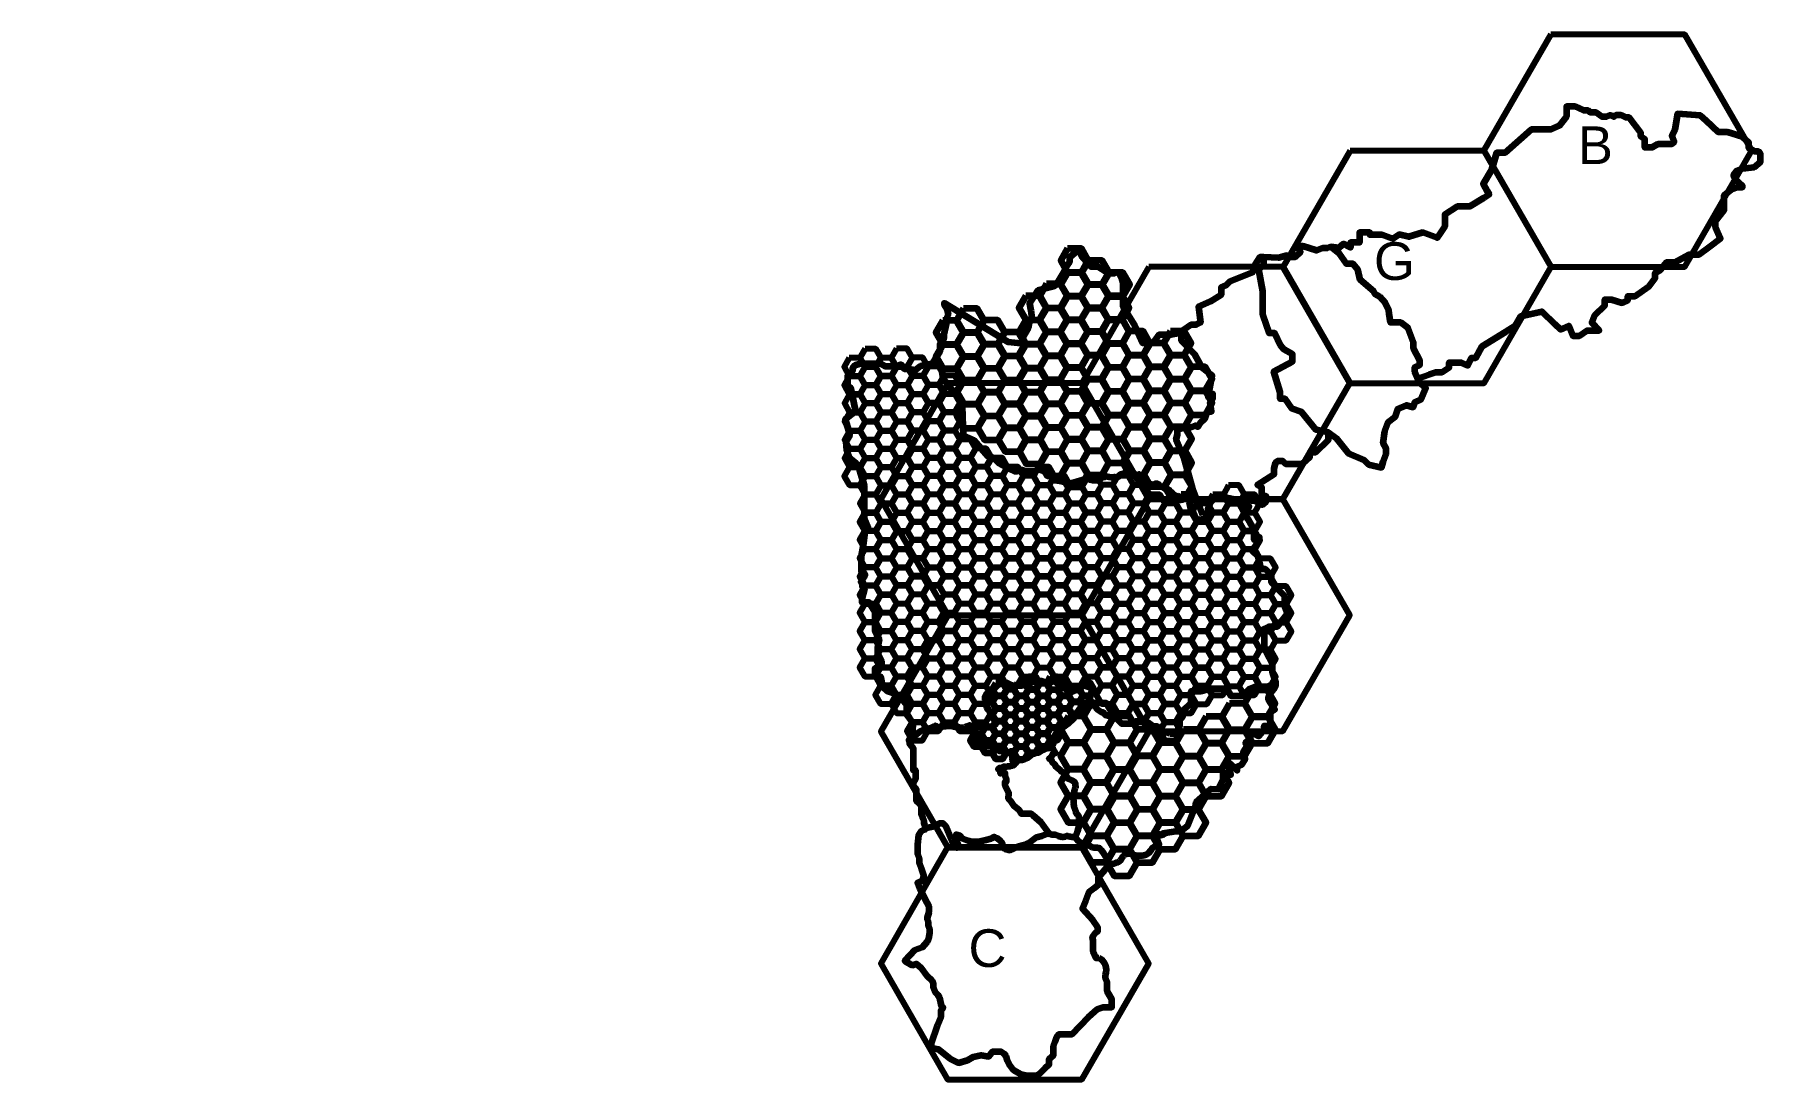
# Model space of a CAD drawing. Header units: millimetres. Extents: x 35340 to 139450, y -25314 to 37699.
import ezdxf

# ---------------------------------------------------------------- set-up
doc = ezdxf.new("R2010")
doc.units = ezdxf.units.MM
doc.styles.get("Standard").update_dxf_attribs({"font": 'arial.ttf'})

msp = doc.modelspace()

# ---------------------------------------------------------------- texts
at = {"color": 40, "lineweight": 80, "true_color": 0xf8d731}
for s, p in [('B', (128435, 29890)), ('G', (116135, 22900)), ('C', (91675, -18530))]:
    msp.add_text(s, height=2270, dxfattribs=at).set_placement(p)
at = {"color": 159, "lineweight": 211, "true_color": 0x22346e, "insert": (35340, 22790), "char_height": 2.5, "attachment_point": 1}
msp.add_mtext_dynamic_manual_height_columns('A', width=14580, gutter_width=12.5, heights=[0], dxfattribs=at)

# ---------------------------------------------------------------- linework, layer by layer
at = {"color": 7, "lineweight": 80}
for points in [[(126811, 37699), (122769, 30699), (126811, 23699), (134894, 23699), (138935, 30699), (134894, 37699)], [(114693, 30685), (110651, 23685), (114693, 16685), (122776, 16685), (126817, 23685), (122776, 30685)], [(102562, 23685), (98521, 16685), (102562, 9685), (110645, 9685), (114687, 16685), (110645, 23685)], [(90425, 16682), (86384, 9682), (90425, 2682), (98508, 2682), (102550, 9682), (98508, 16682)], [(102548, 9688), (98506, 2688), (102548, -4312), (110631, -4312), (114672, 2688), (110631, 9688)], [(90426, 2672), (86384, -4328), (90426, -11328), (98509, -11328), (102550, -4328), (98509, 2672)], [(90421, -11314), (86380, -18314), (90421, -25314), (98504, -25314), (102546, -18314), (98504, -11314)]]:
    msp.add_lwpolyline(points, close=True, dxfattribs=at)
at = {"color": 30, "lineweight": 211, "true_color": 0xf8991e}
for points in [[(118781, 16966), (119460, 17200), (119890, 17348), (120250, 17348), (120680, 17620), (120680, 17930), (121400, 17930), (121790, 17750), (122010, 18200), (122290, 18200), (122670, 18910), (124070, 19770), (124677, 20143), (124990, 20720), (126260, 20990), (127050, 20230), (127378, 19915), (127880, 20130), (128140, 19520), (128540, 19520), (129000, 19850), (129710, 19850), (129270, 20310), (129450, 20780), (130060, 21350), (130060, 21730), (130460, 21730), (131110, 21510), (131440, 21690), (131440, 21930), (131890, 21930), (132710, 22500), (133100, 23000), (133100, 23320), (133440, 23530), (133810, 23970), (134310, 23970), (135150, 24430), (135750, 24430), (136370, 24890), (137045, 25390), (136740, 26090), (136740, 26450), (137260, 27100), (137260, 28010), (137680, 28360), (138090, 28500), (138360, 28500), (138360, 28580), (137950, 28960), (137820, 29220), (138040, 29500), (138370, 29620), (139070, 29710), (139450, 30020), (139450, 30330), (139450, 30510), (139340, 30650), (139110, 30650), (138740, 30850), (138740, 31190), (138360, 31530), (137460, 31810), (136910, 31810), (136170, 32510), (135841, 32821), (134440, 32920), (134290, 31980), (134110, 31590), (134250, 31220), (134080, 31080), (133250, 31080), (132920, 30890), (132480, 30890), (132480, 31390), (132240, 31550), (132240, 31780), (131530, 32700), (131320, 32700), (131050, 32840), (130720, 32840), (130610, 32740), (130380, 32840), (130140, 32730), (129900, 32730), (129540, 32990), (129200, 32990), (129060, 33120), (128800, 33120), (128270, 33360), (127740, 33360), (127740, 32760), (127300, 32200), (126800, 31980), (126100, 31980), (125610, 31980), (124030, 30570), (123530, 30570), (123220, 29530), (122720, 28700), (122960, 28260), (123078, 28044), (122780, 27860), (121911, 27322), (121150, 27322), (120420, 26840), (120420, 26120), (120130, 25700), (119949, 25438), (119080, 25760), (118230, 25490), (117660, 25650), (117270, 25370), (116640, 25620), (116260, 25620), (115880, 25620), (115880, 25770), (115270, 25770), (115270, 25420), (115270, 25150), (114720, 25150), (114720, 24850), (114300, 25070), (114020, 24840), (113540, 24890)], [(105820, 8720), (105180, 10340), (104680, 12160), (104210, 13280), (104290, 13570), (104290, 13870), (104760, 14020), (105100, 14020), (105380, 14120), (105520, 14050), (105650, 14270), (105940, 14530), (106060, 14890), (106210, 14960), (106330, 14960), (106250, 15520), (106410, 15760), (106410, 16040), (106250, 15840), (106130, 15840), (106370, 17140), (105780, 17600), (105330, 18400), (104520, 19230), (104520, 19520), (104630, 19680), (104630, 19880), (104300, 19680), (103880, 19580), (103160, 19580), (102790, 19080), (102200, 19080), (101710, 20160), (101010, 21280), (101010, 21990), (101010, 22750), (100950, 22950), (100790, 23280), (100660, 23360), (100460, 23290), (100110, 23290), (99730, 23540), (99492, 23697), (99370, 23697), (99070, 23697), (98560, 24250), (98460, 24470), (98130, 24770), (98070, 24520), (97780, 24260), (97780, 23980), (97530, 23630), (97390, 23300), (96970, 22610), (96800, 22510), (95850, 22270), (95360, 21470), (95430, 21060), (95508, 20604), (95330, 20330), (95270, 20020), (94990, 19520), (94840, 19060), (94080, 19140), (92060, 20370), (90202, 21501), (90202, 21410), (90380, 21150), (90460, 20840), (90400, 20670), (90400, 20510), (90190, 19640), (90190, 19370), (90110, 19170), (89940, 19020), (89940, 18560), (89550, 17950)], [(108020, 9670), (108507, 9621), (108988, 9573), (109390, 9340), (109630, 9530), (109630, 9870), (109370, 9870), (109370, 10090), (109370, 10380), (109120, 10550), (110120, 11190), (110120, 11550), (110210, 11910), (110340, 12000), (110620, 12000), (110790, 11810), (111220, 11810), (111820, 11810), (112260, 12210), (112260, 12510), (112630, 12510), (113400, 13260), (113400, 13710), (112640, 13870), (111770, 14950), (111190, 15150), (110780, 15730), (110470, 15730), (110470, 16130), (110100, 17380), (111220, 17980), (111220, 18430), (110720, 18710), (110500, 18970), (110150, 19700), (109810, 19700), (109430, 20790), (109430, 22220), (109200, 23520), (109500, 23810), (109500, 24280), (109260, 24280), (108960, 23840), (108800, 23340), (107450, 22800), (107210, 22560), (106910, 22450), (106910, 22010), (106270, 21600), (105550, 21270), (105680, 20330), (105400, 20190), (105090, 20190), (104630, 19880)], [(118870, 16760), (118610, 17360), (118610, 17630), (118900, 17780), (118900, 18050), (118530, 18760), (118530, 19120), (118190, 19990), (117750, 20330), (117130, 20330), (117060, 20860), (117032, 21075), (116840, 21490), (116480, 21880), (116200, 22040), (116130, 22200), (115300, 22900), (115170, 23530), (114890, 23880), (114470, 23880), (114060, 24470), (113540, 24890), (113320, 24820), (113040, 24820), (112670, 24680), (111840, 24930), (111710, 24930), (111620, 24820), (111620, 24700), (111710, 24590), (111360, 24270), (111180, 24270), (110870, 24370), (110380, 24230), (109500, 24280)], [(109241, -1641), (109671, -1641), (110221, -1371), (110011, -801), (110011, -221), (109671, 419), (109529, 686), (109529, 1439), (109401, 1799), (109811, 2009), (110311, 2009), (110911, 2759), (110761, 3189), (110761, 3839), (109951, 4649), (109951, 5099), (109591, 5449), (109341, 5449), (109151, 6249), (108781, 6589), (109231, 7199), (109231, 7389), (108901, 7219), (108901, 7219), (108901, 7829), (108551, 8479), (108301, 8759), (108611, 9229), (108231, 9429), (108231, 9619), (107731, 9669), (107341, 9739), (106811, 9939), (106711, 9939), (106241, 9439), (106111, 9059), (106111, 8869), (106031, 8669), (105941, 8539), (105661, 8429), (105501, 8429), (105391, 8559), (105261, 8839), (105091, 9119), (105011, 9489), (104984, 9612), (104851, 9679), (104671, 9679), (104581, 9649), (104531, 9679), (104461, 9629), (104341, 9689), (104191, 9849), (104191, 9899), (104161, 9899), (104081, 9899), (103951, 10059), (103821, 10169), (103781, 10249), (103631, 10269), (103561, 10279), (103371, 10399), (103332, 10424), (103261, 10424), (103101, 10599), (102921, 10599), (102881, 10539), (102741, 10539), (102701, 10589), (102351, 10699), (102321, 10649), (102291, 10649), (102281, 10679), (102331, 10859), (102301, 10869), (102231, 10869), (102101, 10939), (102111, 10959), (102041, 11009), (101953, 11072), (102011, 11159), (102001, 11169), (101981, 11159), (101941, 11159), (101891, 11129), (101831, 11149), (101761, 11149), (101531, 11149), (101331, 11149), (101181, 11199), (101091, 11229), (101011, 11229), (100951, 11189), (100900, 11155), (100861, 11179), (100791, 11119), (100721, 11019), (100521, 10989), (100481, 11019), (100421, 10979), (100311, 10979), (100171, 11009), (99989, 11048), (99901, 10999), (99831, 10999), (99731, 10969), (99401, 10799), (99171, 10799), (98991, 10839), (98961, 10889), (98761, 10889), (98021, 10659), (97771, 10619), (97301, 10739), (96881, 10799), (96331, 11359), (96231, 11359), (95921, 11459), (95671, 11369), (95191, 11339), (94901, 11439), (94581, 11339), (94471, 11339), (94181, 11489), (93498, 11843), (93201, 12159), (92871, 12249), (92011, 13209), (91371, 13499), (91311, 15269), (91191, 15659), (90141, 16959), (90061, 17499), (89761, 17899), (89091, 17759), (88776, 17693), (88471, 17469), (88071, 17529), (87831, 17529), (87591, 17799), (87331, 17679), (86671, 17679), (86391, 17839), (85141, 17839), (84831, 17749), (84681, 17589), (84681, 17389), (84381, 17109), (84381, 16589), (84381, 16539), (84551, 16409), (84611, 16129), (84861, 14959), (84241, 14489), (84521, 13559), (84271, 13149), (84311, 12629), (84491, 12169), (84891, 11879), (85111, 11419), (85391, 10499), (85391, 8529), (85631, 7959), (85421, 7699), (85331, 6899), (85201, 6249), (85201, 5319), (85431, 5169), (85431, 5049), (85191, 4689), (85271, 4539), (85271, 4419), (85401, 4269), (85251, 3679), (85251, 3469), (85661, 3469), (86031, 2879), (86031, 2289), (86031, 1739), (86291, 1229), (86191, 719), (86191, 379), (86421, -81), (86421, -301), (86021, -531), (86021, -901), (86361, -1021), (86481, -1641), (86781, -1891), (87471, -2131), (87931, -2731), (87931, -3311), (88311, -3811), (88285, -4880)], [(113400, 13710), (113860, 13360), (114580, 12450), (115530, 12050), (115800, 11770), (116580, 11580), (116700, 11930), (116867, 12418), (116867, 12730), (116700, 13060), (116800, 13790), (116990, 14330), (117410, 14650), (117580, 15120), (118090, 15340), (118500, 15230), (118610, 15530), (118990, 15720), (119260, 16370), (118870, 16760)], [(97296, -4143), (97733, -3821), (98006, -3559), (98280, -3134), (98534, -2739), (98948, -2471), (99116, -1942), (99181, -1738), (98577, -1537), (98419, -1784), (98171, -1863), (97951, -1934), (97632, -1829), (97459, -1695), (97276, -1695), (97112, -1522), (96972, -1374), (96876, -1272), (96826, -1272), (96702, -1351), (96670, -1372), (96554, -1384), (96358, -1384), (96311, -1384), (96128, -1299), (95986, -1287), (95841, -1315), (95631, -1315), (95358, -1449), (95171, -1464), (95013, -1503), (94871, -1572), (94398, -1572), (94125, -1478), (93926, -1380), (93862, -1380), (93728, -1380), (93508, -1472), (93335, -1631), (93180, -1831), (93085, -1908), (92734, -2079), (92673, -2236), (92673, -2398), (92721, -2540), (92767, -2673), (92767, -2860), (92834, -3004), (92941, -3102), (93014, -3281), (93100, -3495), (93249, -3670), (93278, -3734), (93320, -3825), (93320, -3886), (93061, -4044), (92945, -4044), (92856, -4003), (92714, -4003), (92656, -4020), (92522, -4060), (92392, -4060), (92251, -4083), (92054, -4083), (91778, -3968)], [(103830, -4450), (104210, -4450), (104430, -3990), (104430, -3640), (104600, -3420), (104600, -3090), (104840, -2860), (105102, -2609), (105102, -2230), (105102, -2110), (105102, -1890), (105690, -1890), (106230, -1730), (106640, -1730), (107240, -1730), (107500, -2170), (108200, -2170), (108660, -1730), (109030, -1590)], [(104064, -10360), (104510, -10330), (104900, -10000), (105236, -9190), (105351, -8990), (105420, -8600), (106320, -7790), (106760, -7810), (107040, -7230), (107040, -6815), (107500, -6940), (107309, -6249), (107309, -6130), (107890, -6690), (107890, -6450), (108150, -6340), (108360, -5990), (108310, -5721), (108253, -5579), (108478, -5190), (108394, -5020), (108560, -4850), (108560, -4850), (108690, -4680), (108800, -4420), (109190, -4610), (109190, -4610), (109540, -4210), (109510, -3980), (109760, -3980), (109890, -3980), (109890, -3760), (109890, -3550), (109890, -3340), (109890, -3140), (110150, -3000), (110020, -2800), (109913, -2635), (109767, -2411), (109767, -2230), (109860, -2100), (109942, -1986), (110097, -1768), (110210, -1550), (110221, -1371)], [(109030, -1590), (109241, -1641)], [(103830, -4450), (103510, -4360), (103070, -4030), (102830, -4030), (102600, -3840), (102190, -3720), (101870, -3720), (101740, -3720), (101660, -3860), (101310, -3860), (101120, -3860), (101120, -3860), (100930, -3860), (100770, -3700), (100590, -3520), (100250, -3430), (99937, -3347), (99820, -3190), (99730, -3190), (99480, -3030), (99380, -2930), (99300, -2670), (98948, -2430)], [(96516, -10452), (96065, -9827), (95585, -9390), (95474, -9290), (95288, -9290), (95059, -9290), (94868, -9290), (94740, -9067), (94429, -8839), (94228, -8529), (94094, -8399), (94105, -8027), (93976, -7755), (93896, -7585), (93896, -7457), (93896, -7354), (93976, -7354), (93976, -7246), (93976, -7199), (93896, -7010), (93896, -6846), (93850, -6805), (93798, -6760), (93798, -6760), (93684, -6725), (93606, -6725), (93606, -6765), (93637, -6812), (93637, -6812), (93601, -6860), (93601, -6793), (93566, -6689), (93548, -6639), (93468, -6592), (93544, -6526), (93625, -6526), (93722, -6478), (93807, -6437), (93864, -6437), (93945, -6469), (94045, -6424), (94144, -6424), (94211, -6424), (94263, -6374), (94346, -6374), (94431, -6338), (94488, -6265), (94449, -6265), (94408, -6221), (94357, -6168), (94357, -6065), (94322, -5957), (94322, -5803), (94285, -5758), (94344, -5714), (94344, -5629), (94344, -5536), (94273, -5536), (94187, -5536), (94126, -5592), (94074, -5592), (93998, -5592), (93932, -5553), (93814, -5553), (93758, -5516), (93689, -5516), (93618, -5516), (93542, -5516), (93444, -5482), (93378, -5459), (93308, -5434), (93258, -5417), (93204, -5398), (93166, -5385), (93166, -5320), (93166, -5283), (93166, -5283), (93131, -5249), (93131, -5249), (93131, -5193), (93131, -5193), (93069, -5193), (93030, -5193), (92976, -5193), (92946, -5193), (92920, -5193), (92900, -5193), (92880, -5207), (92864, -5207), (92845, -5207), (92827, -5207), (92809, -5189), (92786, -5166), (92768, -5148), (92757, -5137), (92735, -5137), (92715, -5151), (92693, -5151), (92671, -5151), (92648, -5139), (92627, -5128), (92606, -5141), (92594, -5148), (92505, -5148), (92460, -5148), (92435, -5148), (92409, -5148), (92389, -5129), (92371, -5129), (92334, -5100), (92320, -5082), (92296, -5076), (92272, -5070), (92256, -4979), (92241, -4851), (92241, -4750), (92272, -4659), (92245, -4642), (92166, -4662), (92090, -4699), (92048, -4671), (92048, -4598), (92048, -4514), (92103, -4497), (92133, -4481), (92169, -4462), (92124, -4405), (91911, -4136), (91778, -3968), (91726, -3968), (91617, -4000), (91553, -4035), (91474, -4067), (91446, -4078), (91400, -4086), (91311, -4100), (91247, -4100), (91171, -4092), (91068, -4080), (90973, -4075), (90892, -4075), (90802, -4058), (90634, -4017), (90600, -4008), (90567, -4008), (90446, -4008), (90316, -4020), (90227, -4039), (90200, -4039), (90081, -4044), (89991, -4102), (89965, -4119), (89942, -4127), (89921, -4127), (89898, -4127), (89867, -4120), (89816, -4061), (89742, -4002), (89692, -3993), (89670, -3993), (89643, -4000), (89614, -4016), (89528, -4067), (89397, -4124), (89252, -4162), (89181, -4162), (89040, -4217), (88764, -4325), (88341, -4674), (88224, -4770), (88151, -4830), (88074, -4830), (88074, -4830), (88119, -4955), (88119, -5082), (88189, -5137), (88348, -5323), (88348, -5543), (88348, -5757), (88348, -6205), (88348, -6501), (88348, -6664), (88490, -6664), (88490, -7000), (88490, -7214), (88347, -7428), (88347, -7602), (88347, -7602), (88531, -7795), (88531, -7928), (88531, -7928), (88531, -8111), (88531, -8336), (88531, -8489), (88531, -8489), (88674, -8641), (88816, -8794), (88816, -8923), (88816, -9321), (88896, -9453), (88896, -9546), (88981, -9702), (88981, -9883), (89037, -9975), (89037, -10104), (89037, -10164), (89318, -10104), (89619, -10039), (89945, -9859), (90134, -9859), (90299, -10015), (90636, -10830), (90756, -11120), (90971, -11354), (91059, -11121), (90931, -10800), (90931, -10551), (91156, -10607), (91312, -10792), (91638, -10896), (91856, -10966), (92281, -10966), (92751, -10860), (93048, -10793), (93221, -10679), (93398, -10768), (93603, -10952), (93701, -11041), (93701, -11225), (93872, -11410), (94161, -11482), (94659, -11261), (95041, -11165), (95350, -11029), (95780, -10699), (96094, -10615), (96516, -10452)], [(96617, -5279), (96735, -5147), (96799, -5076), (96842, -4850), (96889, -4599), (96960, -4439), (97111, -4279), (97296, -4143), (97296, -4143), (97296, -4143)], [(98333, -10109), (98383, -9967), (98397, -9925), (98411, -9885), (98386, -9735), (98373, -9652), (98348, -9559), (98326, -9438), (98278, -9364), (98197, -9305), (98168, -9187), (98105, -9037), (98049, -8872), (98034, -8661), (98016, -8269), (98012, -8195), (98069, -7955), (98089, -7817), (98133, -7709), (98146, -7678), (98131, -7560), (98131, -7471), (98091, -7378), (97923, -7278), (97739, -7204), (97630, -7087), (97603, -7038), (97512, -6929), (97473, -6883), (97458, -6883), (97422, -6827), (97343, -6787), (97273, -6751), (97220, -6673), (97033, -6531), (96981, -6470), (96919, -6435), (96919, -6356), (96838, -6280), (96790, -6250), (96763, -6221), (96727, -6182), (96727, -6160), (96708, -6131), (96708, -6113), (96708, -6088), (96698, -6069), (96688, -6049), (96662, -6026), (96606, -5989), (96587, -5976), (96564, -5976), (96546, -5976), (96535, -5959), (96570, -5936), (96631, -5910), (96660, -5881), (96698, -5820), (96752, -5713), (96790, -5667), (96880, -5630), (96930, -5609), (96846, -5522), (96775, -5381), (96741, -5347), (96716, -5347), (96688, -5322), (96665, -5322), (96617, -5279), (96535, -5339), (96446, -5365), (96220, -5430), (96049, -5508), (95878, -5618), (95805, -5618), (95770, -5588), (95647, -5681), (95572, -5681), (95529, -5681), (95490, -5724), (95443, -5776), (95330, -5860), (95228, -5936), (95039, -6016), (94887, -6052), (94786, -6052), (94672, -6083), (94590, -6135), (94488, -6265)], [(89037, -10164), (89037, -10270), (88830, -10340), (88670, -10590), (88610, -11140), (88610, -11710), (88700, -11980), (88700, -12260), (88850, -12610), (88980, -13040), (88910, -13300), (88760, -13410), (88600, -13460), (88730, -13770), (89160, -14640), (89275, -14873), (89275, -15230), (89180, -15570), (89180, -15640), (89240, -15810), (89240, -16020), (89330, -16230), (89330, -16470), (89260, -16860), (89160, -17040), (88880, -17360), (88450, -17510), (87830, -18160), (88270, -18430), (88550, -18350), (88800, -18560), (89180, -19080), (89460, -19340), (89550, -19490), (89550, -19750), (89660, -20040), (89810, -20190), (89930, -20390), (90030, -20880), (90140, -20980), (90000, -21150), (90000, -21550), (89810, -22030), (89420, -23170), (89420, -23410), (89860, -23480), (90600, -24070), (91070, -24320), (91610, -24160), (91960, -23950), (92450, -23840), (92910, -23930), (93070, -23720), (93136, -23634), (93240, -23634), (93330, -23634), (93500, -23634), (93620, -23634), (93810, -23740), (93930, -23890), (94000, -24140), (94140, -24420), (94380, -24730), (94830, -25000), (95220, -25080), (95520, -25080), (95800, -25080), (96010, -24940), (96310, -24640), (96545, -24405), (96545, -24060), (96810, -23850), (96810, -23310), (96910, -23030), (96995, -22792), (97140, -22590), (97360, -22590), (97930, -22590), (98920, -21550), (99460, -21070), (99830, -20950), (100320, -20950), (100320, -20480), (100050, -19990), (100050, -19440), (99940, -19210), (99940, -19000)], [(96516, -10452), (96614, -10522), (96699, -10538), (96849, -10538), (96910, -10550), (97104, -10630), (97310, -10676), (97417, -10676), (97511, -10664), (97608, -10623), (97671, -10629), (97712, -10633), (97816, -10668), (97916, -10688), (97980, -10688), (98011, -10692), (98114, -10713), (98177, -10576), (98242, -10418), (98272, -10346), (98297, -10244), (98316, -10164), (98333, -10109), (98333, -10109), (98333, -10109)], [(99130, -11310), (99230, -11320), (99320, -11320), (99440, -11320), (99520, -11340), (99530, -11340), (99550, -11350), (99620, -11400), (99690, -11480), (99830, -11670), (100060, -12040), (100120, -12180), (100120, -12270), (100120, -12360), (100240, -12310), (100300, -12310), (100430, -12290), (100480, -12282), (100550, -12250), (100580, -12240), (100700, -12220), (100790, -12150), (100820, -12120), (100910, -12020), (100990, -11870), (101060, -11800), (101130, -11730), (101290, -11690), (101500, -11690), (101650, -11770), (101870, -11810), (102180, -11810), (102410, -11750), (102550, -11640), (102680, -11500), (102770, -11340), (103180, -11120), (103015, -10730), (103205, -10530), (103110, -10630), (103490, -10520), (103430, -10470), (104064, -10360)], [(99180, -15710), (98560, -15030), (98750, -14540), (98961, -13995), (99280, -13750), (99524, -13563), (99524, -13110), (99930, -12650), (100120, -12360)], [(99530, -17990), (99370, -17990), (99200, -17600), (99200, -17540), (99200, -16930), (99150, -16710), (99330, -16470), (99470, -16370), (99470, -16160), (99180, -15710)]]:
    msp.add_lwpolyline(points, dxfattribs=at)
at = {"color": 6, "lineweight": 211}
for points in [[(97656, 24790), (97240, 24070), (97656, 23350), (98487, 23350), (98903, 24070), (98487, 24790)], [(98908, 24075), (98492, 23355), (98908, 22635), (99739, 22635), (100155, 23355), (99739, 24075)], [(97648, 23355), (97232, 22635), (97648, 21915), (98479, 21915), (98895, 22635), (98479, 23355)], [(100158, 23345), (99742, 22625), (100158, 21905), (100989, 21905), (101405, 22625), (100989, 23345)], [(95128, 21935), (94712, 21215), (95128, 20495), (95959, 20495), (96375, 21215), (95959, 21935)], [(96388, 22665), (95972, 21945), (96388, 21225), (97219, 21225), (97635, 21945), (97219, 22665)], [(97648, 21925), (97232, 21205), (97648, 20485), (98479, 20485), (98895, 21205), (98479, 21925)], [(98898, 22635), (98482, 21915), (98898, 21195), (99729, 21195), (100145, 21915), (99729, 22635)], [(100128, 21935), (99712, 21215), (100128, 20495), (100959, 20495), (101375, 21215), (100959, 21935)], [(91368, 21177), (90952, 20457), (91368, 19737), (92199, 19737), (92615, 20457), (92199, 21177)], [(96385, 21207), (95970, 20487), (96385, 19767), (97217, 19767), (97632, 20487), (97217, 21207)], [(98878, 21225), (98462, 20505), (98878, 19785), (99709, 19785), (100125, 20505), (99709, 21225)], [(90128, 20455), (89712, 19735), (90128, 19015), (90959, 19015), (91375, 19735), (90959, 20455)], [(92618, 20467), (92202, 19747), (92618, 19027), (93449, 19027), (93865, 19747), (93449, 20467)], [(95138, 20467), (94722, 19747), (95138, 19027), (95969, 19027), (96385, 19747), (95969, 20467)], [(97628, 20495), (97212, 19775), (97628, 19055), (98459, 19055), (98875, 19775), (98459, 20495)], [(98878, 19797), (98462, 19077), (98878, 18357), (99709, 18357), (100125, 19077), (99709, 19797)], [(100128, 20517), (99712, 19797), (100128, 19077), (100959, 19077), (101375, 19797), (100959, 20517)], [(101378, 19807), (100962, 19087), (101378, 18367), (102209, 18367), (102625, 19087), (102209, 19807)], [(103858, 19806), (103442, 19086), (103858, 18366), (104689, 18366), (105105, 19086), (104689, 19806)], [(90127, 19000), (89711, 18280), (90127, 17560), (90958, 17560), (91374, 18280), (90958, 19000)], [(91368, 19727), (90952, 19007), (91368, 18287), (92199, 18287), (92615, 19007), (92199, 19727)], [(92618, 19017), (92202, 18297), (92618, 17577), (93449, 17577), (93865, 18297), (93449, 19017)], [(93868, 19757), (93452, 19037), (93868, 18317), (94699, 18317), (95115, 19037), (94699, 19757)], [(95138, 19027), (94722, 18307), (95138, 17587), (95969, 17587), (96385, 18307), (95969, 19027)], [(96385, 19767), (95970, 19047), (96385, 18327), (97217, 18327), (97632, 19047), (97217, 19767)], [(97638, 19067), (97222, 18347), (97638, 17627), (98469, 17627), (98885, 18347), (98469, 19067)], [(100128, 19077), (99712, 18357), (100128, 17637), (100959, 17637), (101375, 18357), (100959, 19077)], [(102638, 19095), (102222, 18375), (102638, 17655), (103469, 17655), (103885, 18375), (103469, 19095)], [(91378, 18277), (90962, 17557), (91378, 16837), (92209, 16837), (92625, 17557), (92209, 18277)], [(93868, 18307), (93452, 17587), (93868, 16867), (94699, 16867), (95115, 17587), (94699, 18307)], [(96385, 18317), (95970, 17597), (96385, 16877), (97217, 16877), (97632, 17597), (97217, 18317)], [(98878, 18357), (98462, 17637), (98878, 16917), (99709, 16917), (100125, 17637), (99709, 18357)], [(101378, 18367), (100962, 17647), (101378, 16927), (102209, 16927), (102625, 17647), (102209, 18367)], [(103878, 18366), (103462, 17646), (103878, 16926), (104709, 16926), (105125, 17646), (104709, 18366)], [(91388, 16847), (90972, 16127), (91388, 15407), (92219, 15407), (92635, 16127), (92219, 16847)], [(92628, 17567), (92212, 16847), (92628, 16127), (93459, 16127), (93875, 16847), (93459, 17567)], [(93878, 16857), (93462, 16137), (93878, 15417), (94709, 15417), (95125, 16137), (94709, 16857)], [(95138, 17577), (94722, 16857), (95138, 16137), (95969, 16137), (96385, 16857), (95969, 17577)], [(96395, 16867), (95980, 16147), (96395, 15427), (97227, 15427), (97642, 16147), (97227, 16867)], [(97638, 17627), (97222, 16907), (97638, 16187), (98469, 16187), (98885, 16907), (98469, 17627)], [(98878, 16907), (98462, 16187), (98878, 15467), (99709, 15467), (100125, 16187), (99709, 16907)], [(100128, 17627), (99712, 16907), (100128, 16187), (100959, 16187), (101375, 16907), (100959, 17627)], [(101378, 16917), (100962, 16197), (101378, 15477), (102209, 15477), (102625, 16197), (102209, 16917)], [(102638, 17655), (102222, 16935), (102638, 16215), (103469, 16215), (103885, 16935), (103469, 17655)], [(103888, 16925), (103472, 16205), (103888, 15485), (104719, 15485), (105135, 16205), (104719, 16925)], [(105128, 17655), (104712, 16935), (105128, 16215), (105959, 16215), (106375, 16935), (105959, 17655)], [(92638, 16137), (92222, 15417), (92638, 14697), (93469, 14697), (93885, 15417), (93469, 16137)], [(95148, 16127), (94732, 15407), (95148, 14687), (95979, 14687), (96395, 15407), (95979, 16127)], [(97638, 16177), (97222, 15457), (97638, 14737), (98469, 14737), (98885, 15457), (98469, 16177)], [(100138, 16177), (99722, 15457), (100138, 14737), (100969, 14737), (101385, 15457), (100969, 16177)], [(102638, 16205), (102222, 15485), (102638, 14765), (103469, 14765), (103885, 15485), (103469, 16205)], [(105138, 16214), (104722, 15494), (105138, 14774), (105969, 14774), (106385, 15494), (105969, 16214)], [(91392, 15405), (90977, 14685), (91392, 13965), (92224, 13965), (92640, 14685), (92224, 15405)], [(92642, 14695), (92227, 13975), (92642, 13255), (93474, 13255), (93890, 13975), (93474, 14695)], [(93888, 15427), (93472, 14707), (93888, 13987), (94719, 13987), (95135, 14707), (94719, 15427)], [(95158, 14697), (94742, 13977), (95158, 13257), (95989, 13257), (96405, 13977), (95989, 14697)], [(96405, 15437), (95990, 14717), (96405, 13997), (97237, 13997), (97652, 14717), (97237, 15437)], [(97648, 14727), (97232, 14007), (97648, 13287), (98479, 13287), (98895, 14007), (98479, 14727)], [(98888, 15457), (98472, 14737), (98888, 14017), (99719, 14017), (100135, 14737), (99719, 15457)], [(100148, 14747), (99732, 14027), (100148, 13307), (100979, 13307), (101395, 14027), (100979, 14747)], [(101388, 15467), (100972, 14747), (101388, 14027), (102219, 14027), (102635, 14747), (102219, 15467)], [(102648, 14755), (102232, 14035), (102648, 13315), (103479, 13315), (103895, 14035), (103479, 14755)], [(103888, 15476), (103472, 14756), (103888, 14036), (104719, 14036), (105135, 14756), (104719, 15476)], [(93892, 13985), (93477, 13265), (93892, 12545), (94724, 12545), (95140, 13265), (94724, 13985)], [(96410, 13995), (95994, 13275), (96410, 12555), (97241, 12555), (97657, 13275), (97241, 13995)], [(98898, 14027), (98482, 13307), (98898, 12587), (99729, 12587), (100145, 13307), (99729, 14027)], [(101398, 14037), (100982, 13317), (101398, 12597), (102229, 12597), (102645, 13317), (102229, 14037)], [(103898, 14035), (103482, 13315), (103898, 12595), (104729, 12595), (105145, 13315), (104729, 14035)], [(95162, 13255), (94747, 12535), (95162, 11815), (95994, 11815), (96410, 12535), (95994, 13255)], [(96422, 12535), (96007, 11815), (96422, 11095), (97254, 11095), (97669, 11815), (97254, 12535)], [(97658, 13297), (97242, 12577), (97658, 11857), (98489, 11857), (98905, 12577), (98489, 13297)], [(98902, 12585), (98487, 11865), (98902, 11145), (99734, 11145), (100150, 11865), (99734, 12585)], [(100152, 13305), (99737, 12585), (100152, 11865), (100984, 11865), (101400, 12585), (100984, 13305)], [(101402, 12595), (100987, 11875), (101402, 11155), (102234, 11155), (102650, 11875), (102234, 12595)], [(102658, 13325), (102242, 12605), (102658, 11885), (103489, 11885), (103905, 12605), (103489, 13325)], [(103908, 12595), (103492, 11875), (103908, 11155), (104739, 11155), (105155, 11875), (104739, 12595)], [(97662, 11855), (97247, 11135), (97662, 10415), (98494, 10415), (98910, 11135), (98494, 11855)], [(102662, 11883), (102247, 11163), (102662, 10443), (103494, 10443), (103910, 11163), (103494, 11883)], [(103918, 11154), (103502, 10434), (103918, 9714), (104749, 9714), (105165, 10434), (104749, 11154)]]:
    msp.add_lwpolyline(points, close=True, dxfattribs=at)
at = {"color": 4, "lineweight": 80}
for points in [[(85448, 18750), (85130, 18200), (85448, 17650), (86083, 17650), (86400, 18200), (86083, 18750)], [(87338, 18760), (87020, 18210), (87338, 17660), (87973, 17660), (88290, 18210), (87973, 18760)], [(84488, 18200), (84170, 17650), (84488, 17100), (85123, 17100), (85440, 17650), (85123, 18200)], [(86388, 18200), (86070, 17650), (86388, 17100), (87023, 17100), (87340, 17650), (87023, 18200)], [(88298, 18220), (87980, 17670), (88298, 17120), (88933, 17120), (89250, 17670), (88933, 18220)], [(84488, 17100), (84170, 16550), (84488, 16000), (85123, 16000), (85440, 16550), (85123, 17100)], [(85440, 17650), (85123, 17100), (85440, 16550), (86075, 16550), (86393, 17100), (86075, 17650)], [(86400, 17110), (86083, 16560), (86400, 16010), (87035, 16010), (87353, 16560), (87035, 17110)], [(87348, 17660), (87030, 17110), (87348, 16560), (87983, 16560), (88300, 17110), (87983, 17660)], [(88308, 17120), (87990, 16570), (88308, 16020), (88943, 16020), (89260, 16570), (88943, 17120)], [(89258, 17680), (88940, 17130), (89258, 16580), (89893, 16580), (90210, 17130), (89893, 17680)], [(90218, 17130), (89900, 16580), (90218, 16030), (90853, 16030), (91170, 16580), (90853, 17130)], [(84508, 16010), (84190, 15460), (84508, 14910), (85143, 14910), (85460, 15460), (85143, 16010)], [(85448, 16560), (85130, 16010), (85448, 15460), (86083, 15460), (86400, 16010), (86083, 16560)], [(86400, 16010), (86083, 15460), (86400, 14910), (87035, 14910), (87353, 15460), (87035, 16010)], [(87348, 16560), (87030, 16010), (87348, 15460), (87983, 15460), (88300, 16010), (87983, 16560)], [(88308, 16020), (87990, 15470), (88308, 14920), (88943, 14920), (89260, 15470), (88943, 16020)], [(89258, 16580), (88940, 16030), (89258, 15480), (89893, 15480), (90210, 16030), (89893, 16580)], [(90218, 16030), (89900, 15480), (90218, 14930), (90853, 14930), (91170, 15480), (90853, 16030)], [(84508, 14910), (84190, 14360), (84508, 13810), (85143, 13810), (85460, 14360), (85143, 14910)], [(85448, 15460), (85130, 14910), (85448, 14360), (86083, 14360), (86400, 14910), (86083, 15460)], [(86398, 14910), (86080, 14360), (86398, 13810), (87033, 13810), (87350, 14360), (87033, 14910)], [(87348, 15460), (87030, 14910), (87348, 14360), (87983, 14360), (88300, 14910), (87983, 15460)], [(88308, 14920), (87990, 14370), (88308, 13820), (88943, 13820), (89260, 14370), (88943, 14920)], [(89258, 15480), (88940, 14930), (89258, 14380), (89893, 14380), (90210, 14930), (89893, 15480)], [(90218, 14930), (89900, 14380), (90218, 13830), (90853, 13830), (91170, 14380), (90853, 14930)], [(84508, 13810), (84190, 13260), (84508, 12710), (85143, 12710), (85460, 13260), (85143, 13810)], [(85448, 14360), (85130, 13810), (85448, 13260), (86083, 13260), (86400, 13810), (86083, 14360)], [(86398, 13810), (86080, 13260), (86398, 12710), (87033, 12710), (87350, 13260), (87033, 13810)], [(87348, 14360), (87030, 13810), (87348, 13260), (87983, 13260), (88300, 13810), (87983, 14360)], [(88308, 13820), (87990, 13270), (88308, 12720), (88943, 12720), (89260, 13270), (88943, 13820)], [(89258, 14380), (88940, 13830), (89258, 13280), (89893, 13280), (90210, 13830), (89893, 14380)], [(90218, 13830), (89900, 13280), (90218, 12730), (90853, 12730), (91170, 13280), (90853, 13830)], [(84508, 12710), (84190, 12160), (84508, 11610), (85143, 11610), (85460, 12160), (85143, 12710)], [(85448, 13260), (85130, 12710), (85448, 12160), (86083, 12160), (86400, 12710), (86083, 13260)], [(86398, 12710), (86080, 12160), (86398, 11610), (87033, 11610), (87350, 12160), (87033, 12710)], [(87348, 13260), (87030, 12710), (87348, 12160), (87983, 12160), (88300, 12710), (87983, 13260)], [(88308, 12720), (87990, 12170), (88308, 11620), (88943, 11620), (89260, 12170), (88943, 12720)], [(89258, 13280), (88940, 12730), (89258, 12180), (89893, 12180), (90210, 12730), (89893, 13280)], [(90218, 12730), (89900, 12180), (90218, 11630), (90853, 11630), (91170, 12180), (90853, 12730)], [(91168, 13280), (90850, 12730), (91168, 12180), (91803, 12180), (92120, 12730), (91803, 13280)], [(92118, 12740), (91800, 12190), (92118, 11640), (92753, 11640), (93070, 12190), (92753, 12740)], [(84498, 11620), (84180, 11070), (84498, 10520), (85133, 10520), (85450, 11070), (85133, 11620)], [(85448, 12160), (85130, 11610), (85448, 11060), (86083, 11060), (86400, 11610), (86083, 12160)], [(86398, 11610), (86080, 11060), (86398, 10510), (87033, 10510), (87350, 11060), (87033, 11610)], [(87348, 12160), (87030, 11610), (87348, 11060), (87983, 11060), (88300, 11610), (87983, 12160)], [(88308, 11620), (87990, 11070), (88308, 10520), (88943, 10520), (89260, 11070), (88943, 11620)], [(89258, 12180), (88940, 11630), (89258, 11080), (89893, 11080), (90210, 11630), (89893, 12180)], [(90218, 11630), (89900, 11080), (90218, 10530), (90853, 10530), (91170, 11080), (90853, 11630)], [(91168, 12180), (90850, 11630), (91168, 11080), (91803, 11080), (92120, 11630), (91803, 12180)], [(92128, 11630), (91810, 11080), (92128, 10530), (92763, 10530), (93080, 11080), (92763, 11630)], [(93088, 12180), (92770, 11630), (93088, 11080), (93723, 11080), (94040, 11630), (93723, 12180)], [(94038, 11620), (93720, 11070), (94038, 10520), (94673, 10520), (94990, 11070), (94673, 11620)], [(95908, 11620), (95590, 11070), (95908, 10520), (96543, 10520), (96860, 11070), (96543, 11620)], [(85448, 11060), (85130, 10510), (85448, 9960), (86083, 9960), (86400, 10510), (86083, 11060)], [(86398, 10510), (86080, 9960), (86398, 9410), (87033, 9410), (87350, 9960), (87033, 10510)], [(87348, 11060), (87030, 10510), (87348, 9960), (87983, 9960), (88300, 10510), (87983, 11060)], [(88308, 10520), (87990, 9970), (88308, 9420), (88943, 9420), (89260, 9970), (88943, 10520)], [(89258, 11080), (88940, 10530), (89258, 9980), (89893, 9980), (90210, 10530), (89893, 11080)], [(90218, 10520), (89900, 9970), (90218, 9420), (90853, 9420), (91170, 9970), (90853, 10520)], [(91168, 11080), (90850, 10530), (91168, 9980), (91803, 9980), (92120, 10530), (91803, 11080)], [(92128, 10520), (91810, 9970), (92128, 9420), (92763, 9420), (93080, 9970), (92763, 10520)], [(93078, 11080), (92760, 10530), (93078, 9980), (93713, 9980), (94030, 10530), (93713, 11080)], [(94018, 10520), (93700, 9970), (94018, 9420), (94653, 9420), (94970, 9970), (94653, 10520)], [(94968, 11080), (94650, 10530), (94968, 9980), (95603, 9980), (95920, 10530), (95603, 11080)], [(95908, 10520), (95590, 9970), (95908, 9420), (96543, 9420), (96860, 9970), (96543, 10520)], [(96858, 11080), (96540, 10530), (96858, 9980), (97493, 9980), (97810, 10530), (97493, 11080)], [(97818, 10520), (97500, 9970), (97818, 9420), (98453, 9420), (98770, 9970), (98453, 10520)], [(98768, 11080), (98450, 10530), (98768, 9980), (99403, 9980), (99720, 10530), (99403, 11080)], [(99728, 10540), (99410, 9990), (99728, 9440), (100363, 9440), (100680, 9990), (100363, 10540)], [(100688, 11090), (100370, 10540), (100688, 9990), (101323, 9990), (101640, 10540), (101323, 11090)], [(101638, 10530), (101320, 9980), (101638, 9430), (102273, 9430), (102590, 9980), (102273, 10530)], [(107368, 10520), (107050, 9970), (107368, 9420), (108003, 9420), (108320, 9970), (108003, 10520)], [(85448, 9960), (85130, 9410), (85448, 8860), (86083, 8860), (86400, 9410), (86083, 9960)], [(86398, 9410), (86080, 8860), (86398, 8310), (87033, 8310), (87350, 8860), (87033, 9410)], [(87348, 9960), (87030, 9410), (87348, 8860), (87983, 8860), (88300, 9410), (87983, 9960)], [(88298, 9420), (87981, 8870), (88298, 8320), (88933, 8320), (89251, 8870), (88933, 9420)], [(89258, 9960), (88940, 9410), (89258, 8860), (89893, 8860), (90210, 9410), (89893, 9960)], [(90208, 9410), (89891, 8860), (90208, 8310), (90843, 8310), (91161, 8860), (90843, 9410)], [(91168, 9960), (90850, 9410), (91168, 8860), (91803, 8860), (92120, 9410), (91803, 9960)], [(92108, 9410), (91791, 8860), (92108, 8310), (92743, 8310), (93061, 8860), (92743, 9410)], [(93058, 9960), (92740, 9410), (93058, 8860), (93693, 8860), (94010, 9410), (93693, 9960)], [(94008, 9410), (93691, 8860), (94008, 8310), (94643, 8310), (94961, 8860), (94643, 9410)], [(94948, 9960), (94630, 9410), (94948, 8860), (95583, 8860), (95900, 9410), (95583, 9960)], [(95908, 9410), (95591, 8860), (95908, 8310), (96543, 8310), (96861, 8860), (96543, 9410)], [(96858, 9960), (96540, 9410), (96858, 8860), (97493, 8860), (97810, 9410), (97493, 9960)], [(97808, 9420), (97491, 8870), (97808, 8320), (98443, 8320), (98761, 8870), (98443, 9420)], [(98778, 9980), (98460, 9430), (98778, 8880), (99413, 8880), (99730, 9430), (99413, 9980)], [(99734, 9429), (99417, 8879), (99734, 8329), (100369, 8329), (100687, 8879), (100369, 9429)], [(100678, 9990), (100360, 9440), (100678, 8890), (101313, 8890), (101630, 9440), (101313, 9990)], [(101630, 9425), (101313, 8875), (101630, 8325), (102265, 8325), (102583, 8875), (102265, 9425)], [(102588, 9970), (102270, 9420), (102588, 8870), (103223, 8870), (103540, 9420), (103223, 9970)], [(103540, 9415), (103223, 8865), (103540, 8315), (104175, 8315), (104493, 8865), (104175, 9415)], [(104500, 9975), (104183, 9425), (104500, 8875), (105135, 8875), (105453, 9425), (105135, 9975)], [(105450, 9420), (105133, 8870), (105450, 8320), (106085, 8320), (106403, 8870), (106085, 9420)], [(106410, 9970), (106093, 9420), (106410, 8870), (107045, 8870), (107363, 9420), (107045, 9970)], [(107360, 9410), (107043, 8860), (107360, 8310), (107995, 8310), (108313, 8860), (107995, 9410)], [(108308, 9970), (107990, 9420), (108308, 8870), (108943, 8870), (109260, 9420), (108943, 9970)], [(85428, 8870), (85110, 8320), (85428, 7770), (86063, 7770), (86380, 8320), (86063, 8870)], [(87348, 8860), (87031, 8310), (87348, 7760), (87983, 7760), (88301, 8310), (87983, 8860)], [(89248, 8860), (88931, 8310), (89248, 7760), (89883, 7760), (90201, 8310), (89883, 8860)], [(91158, 8860), (90841, 8310), (91158, 7760), (91793, 7760), (92111, 8310), (91793, 8860)], [(93058, 8860), (92741, 8310), (93058, 7760), (93693, 7760), (94011, 8310), (93693, 8860)], [(94958, 8860), (94641, 8310), (94958, 7760), (95593, 7760), (95911, 8310), (95593, 8860)], [(96858, 8860), (96541, 8310), (96858, 7760), (97493, 7760), (97811, 8310), (97493, 8860)], [(98768, 8870), (98451, 8320), (98768, 7770), (99403, 7770), (99721, 8320), (99403, 8870)], [(100668, 8875), (100351, 8325), (100668, 7775), (101303, 7775), (101621, 8325), (101303, 8875)], [(102580, 8865), (102263, 8315), (102580, 7765), (103215, 7765), (103533, 8315), (103215, 8865)], [(104498, 8875), (104180, 8325), (104498, 7775), (105133, 7775), (105450, 8325), (105133, 8875)], [(106408, 8870), (106090, 8320), (106408, 7770), (107043, 7770), (107360, 8320), (107043, 8870)], [(108318, 8860), (108000, 8310), (108318, 7760), (108953, 7760), (109270, 8310), (108953, 8860)], [(85428, 7770), (85110, 7220), (85428, 6670), (86063, 6670), (86380, 7220), (86063, 7770)], [(86398, 8310), (86081, 7760), (86398, 7210), (87033, 7210), (87351, 7760), (87033, 8310)], [(87346, 7760), (87028, 7210), (87346, 6660), (87981, 6660), (88298, 7210), (87981, 7760)], [(88296, 8320), (87978, 7770), (88296, 7220), (88931, 7220), (89248, 7770), (88931, 8320)], [(89246, 7760), (88928, 7210), (89246, 6660), (89881, 6660), (90198, 7210), (89881, 7760)], [(90206, 8310), (89888, 7760), (90206, 7210), (90841, 7210), (91158, 7760), (90841, 8310)], [(91156, 7760), (90838, 7210), (91156, 6660), (91791, 6660), (92108, 7210), (91791, 7760)], [(92106, 8310), (91788, 7760), (92106, 7210), (92741, 7210), (93058, 7760), (92741, 8310)], [(93056, 7760), (92738, 7210), (93056, 6660), (93691, 6660), (94008, 7210), (93691, 7760)], [(94006, 8310), (93688, 7760), (94006, 7210), (94641, 7210), (94958, 7760), (94641, 8310)], [(94956, 7760), (94638, 7210), (94956, 6660), (95591, 6660), (95908, 7210), (95591, 7760)], [(95906, 8310), (95588, 7760), (95906, 7210), (96541, 7210), (96858, 7760), (96541, 8310)], [(96856, 7760), (96538, 7210), (96856, 6660), (97491, 6660), (97808, 7210), (97491, 7760)], [(97806, 8320), (97488, 7770), (97806, 7220), (98441, 7220), (98758, 7770), (98441, 8320)], [(98766, 7770), (98448, 7220), (98766, 6670), (99401, 6670), (99718, 7220), (99401, 7770)], [(99716, 8325), (99398, 7775), (99716, 7225), (100351, 7225), (100668, 7775), (100351, 8325)], [(100666, 7775), (100348, 7225), (100666, 6675), (101301, 6675), (101618, 7225), (101301, 7775)], [(101628, 8325), (101310, 7775), (101628, 7225), (102263, 7225), (102580, 7775), (102263, 8325)], [(102578, 7765), (102260, 7215), (102578, 6665), (103213, 6665), (103530, 7215), (103213, 7765)], [(103538, 8315), (103220, 7765), (103538, 7215), (104173, 7215), (104490, 7765), (104173, 8315)], [(104498, 7775), (104180, 7225), (104498, 6675), (105133, 6675), (105450, 7225), (105133, 7775)], [(105448, 8320), (105130, 7770), (105448, 7220), (106083, 7220), (106400, 7770), (106083, 8320)], [(106400, 7765), (106083, 7215), (106400, 6665), (107035, 6665), (107353, 7215), (107035, 7765)], [(107358, 8310), (107040, 7760), (107358, 7210), (107993, 7210), (108310, 7760), (107993, 8310)], [(108310, 7765), (107993, 7215), (108310, 6665), (108945, 6665), (109263, 7215), (108945, 7765)], [(85428, 6670), (85110, 6120), (85428, 5570), (86063, 5570), (86380, 6120), (86063, 6670)], [(86396, 7210), (86078, 6660), (86396, 6110), (87031, 6110), (87348, 6660), (87031, 7210)], [(87346, 6660), (87028, 6110), (87346, 5560), (87981, 5560), (88298, 6110), (87981, 6660)], [(88296, 7220), (87978, 6670), (88296, 6120), (88931, 6120), (89248, 6670), (88931, 7220)], [(89246, 6660), (88928, 6110), (89246, 5560), (89881, 5560), (90198, 6110), (89881, 6660)], [(90206, 7210), (89888, 6660), (90206, 6110), (90841, 6110), (91158, 6660), (90841, 7210)], [(91156, 6660), (90838, 6110), (91156, 5560), (91791, 5560), (92108, 6110), (91791, 6660)], [(92106, 7210), (91788, 6660), (92106, 6110), (92741, 6110), (93058, 6660), (92741, 7210)], [(93056, 6660), (92738, 6110), (93056, 5560), (93691, 5560), (94008, 6110), (93691, 6660)], [(94006, 7210), (93688, 6660), (94006, 6110), (94641, 6110), (94958, 6660), (94641, 7210)], [(94956, 6660), (94638, 6110), (94956, 5560), (95591, 5560), (95908, 6110), (95591, 6660)], [(95906, 7210), (95588, 6660), (95906, 6110), (96541, 6110), (96858, 6660), (96541, 7210)], [(96856, 6660), (96538, 6110), (96856, 5560), (97491, 5560), (97808, 6110), (97491, 6660)], [(97806, 7220), (97488, 6670), (97806, 6120), (98441, 6120), (98758, 6670), (98441, 7220)], [(98766, 6670), (98448, 6120), (98766, 5570), (99401, 5570), (99718, 6120), (99401, 6670)], [(99718, 7220), (99401, 6670), (99718, 6120), (100353, 6120), (100671, 6670), (100353, 7220)], [(100678, 6670), (100361, 6120), (100678, 5570), (101313, 5570), (101631, 6120), (101313, 6670)], [(101628, 7225), (101310, 6675), (101628, 6125), (102263, 6125), (102580, 6675), (102263, 7225)], [(102578, 6665), (102260, 6115), (102578, 5565), (103213, 5565), (103530, 6115), (103213, 6665)], [(103538, 7215), (103220, 6665), (103538, 6115), (104173, 6115), (104490, 6665), (104173, 7215)], [(104498, 6680), (104180, 6130), (104498, 5580), (105133, 5580), (105450, 6130), (105133, 6680)], [(105450, 7215), (105133, 6665), (105450, 6115), (106085, 6115), (106403, 6665), (106085, 7215)], [(106398, 6665), (106080, 6115), (106398, 5565), (107033, 5565), (107350, 6115), (107033, 6665)], [(107360, 7205), (107043, 6655), (107360, 6105), (107995, 6105), (108313, 6655), (107995, 7205)], [(108308, 6665), (107990, 6115), (108308, 5565), (108943, 5565), (109260, 6115), (108943, 6665)], [(85428, 5570), (85110, 5020), (85428, 4470), (86063, 4470), (86380, 5020), (86063, 5570)], [(86396, 6110), (86078, 5560), (86396, 5010), (87031, 5010), (87348, 5560), (87031, 6110)], [(87346, 5565), (87028, 5015), (87346, 4465), (87981, 4465), (88298, 5015), (87981, 5565)], [(88296, 6125), (87978, 5575), (88296, 5025), (88931, 5025), (89248, 5575), (88931, 6125)], [(89246, 5565), (88928, 5015), (89246, 4465), (89881, 4465), (90198, 5015), (89881, 5565)], [(90206, 6115), (89888, 5565), (90206, 5015), (90841, 5015), (91158, 5565), (90841, 6115)], [(91156, 5565), (90838, 5015), (91156, 4465), (91791, 4465), (92108, 5015), (91791, 5565)], [(92106, 6115), (91788, 5565), (92106, 5015), (92741, 5015), (93058, 5565), (92741, 6115)], [(93056, 5565), (92738, 5015), (93056, 4465), (93691, 4465), (94008, 5015), (93691, 5565)], [(94006, 6115), (93688, 5565), (94006, 5015), (94641, 5015), (94958, 5565), (94641, 6115)], [(94956, 5565), (94638, 5015), (94956, 4465), (95591, 4465), (95908, 5015), (95591, 5565)], [(95906, 6115), (95588, 5565), (95906, 5015), (96541, 5015), (96858, 5565), (96541, 6115)], [(96856, 5565), (96538, 5015), (96856, 4465), (97491, 4465), (97808, 5015), (97491, 5565)], [(97806, 6125), (97488, 5575), (97806, 5025), (98441, 5025), (98758, 5575), (98441, 6125)], [(98766, 5575), (98448, 5025), (98766, 4475), (99401, 4475), (99718, 5025), (99401, 5575)], [(99716, 6120), (99398, 5570), (99716, 5020), (100351, 5020), (100668, 5570), (100351, 6120)], [(100676, 5570), (100358, 5020), (100676, 4470), (101311, 4470), (101628, 5020), (101311, 5570)], [(101628, 6130), (101310, 5580), (101628, 5030), (102263, 5030), (102580, 5580), (102263, 6130)], [(102578, 5570), (102260, 5020), (102578, 4470), (103213, 4470), (103530, 5020), (103213, 5570)], [(103538, 6120), (103220, 5570), (103538, 5020), (104173, 5020), (104490, 5570), (104173, 6120)], [(104490, 5565), (104173, 5015), (104490, 4465), (105125, 4465), (105443, 5015), (105125, 5565)], [(105448, 6115), (105130, 5565), (105448, 5015), (106083, 5015), (106400, 5565), (106083, 6115)], [(106398, 5565), (106080, 5015), (106398, 4465), (107033, 4465), (107350, 5015), (107033, 5565)], [(107358, 6105), (107040, 5555), (107358, 5005), (107993, 5005), (108310, 5555), (107993, 6105)], [(108308, 5565), (107990, 5015), (108308, 4465), (108943, 4465), (109260, 5015), (108943, 5565)], [(109260, 6100), (108943, 5550), (109260, 5000), (109895, 5000), (110213, 5550), (109895, 6100)], [(85428, 4470), (85110, 3920), (85428, 3370), (86063, 3370), (86380, 3920), (86063, 4470)], [(86396, 5015), (86078, 4465), (86396, 3915), (87031, 3915), (87348, 4465), (87031, 5015)], [(87348, 4490), (87031, 3940), (87348, 3390), (87983, 3390), (88301, 3940), (87983, 4490)], [(88298, 5050), (87981, 4500), (88298, 3950), (88933, 3950), (89251, 4500), (88933, 5050)], [(89248, 4490), (88931, 3940), (89248, 3390), (89883, 3390), (90201, 3940), (89883, 4490)], [(90208, 5040), (89891, 4490), (90208, 3940), (90843, 3940), (91161, 4490), (90843, 5040)], [(91158, 4490), (90841, 3940), (91158, 3390), (91793, 3390), (92111, 3940), (91793, 4490)], [(92108, 5040), (91791, 4490), (92108, 3940), (92743, 3940), (93061, 4490), (92743, 5040)], [(93058, 4490), (92741, 3940), (93058, 3390), (93693, 3390), (94011, 3940), (93693, 4490)], [(94008, 5040), (93691, 4490), (94008, 3940), (94643, 3940), (94961, 4490), (94643, 5040)], [(94958, 4490), (94641, 3940), (94958, 3390), (95593, 3390), (95911, 3940), (95593, 4490)], [(95908, 5040), (95591, 4490), (95908, 3940), (96543, 3940), (96861, 4490), (96543, 5040)], [(96858, 4490), (96541, 3940), (96858, 3390), (97493, 3390), (97811, 3940), (97493, 4490)], [(97808, 5050), (97491, 4500), (97808, 3950), (98443, 3950), (98761, 4500), (98443, 5050)], [(98768, 4500), (98451, 3950), (98768, 3400), (99403, 3400), (99721, 3950), (99403, 4500)], [(99716, 5020), (99398, 4470), (99716, 3920), (100351, 3920), (100668, 4470), (100351, 5020)], [(100676, 4470), (100358, 3920), (100676, 3370), (101311, 3370), (101628, 3920), (101311, 4470)], [(101633, 5024), (101316, 4474), (101633, 3924), (102268, 3924), (102586, 4474), (102268, 5024)], [(102560, 4465), (102243, 3915), (102560, 3365), (103195, 3365), (103513, 3915), (103195, 4465)], [(103520, 5005), (103203, 4455), (103520, 3905), (104155, 3905), (104473, 4455), (104155, 5005)], [(104488, 4465), (104170, 3915), (104488, 3365), (105123, 3365), (105440, 3915), (105123, 4465)], [(105448, 5015), (105130, 4465), (105448, 3915), (106083, 3915), (106400, 4465), (106083, 5015)], [(106398, 4470), (106080, 3920), (106398, 3370), (107033, 3370), (107350, 3920), (107033, 4470)], [(107358, 5005), (107040, 4455), (107358, 3905), (107993, 3905), (108310, 4455), (107993, 5005)], [(108308, 4470), (107990, 3920), (108308, 3370), (108943, 3370), (109260, 3920), (108943, 4470)], [(109258, 5000), (108940, 4450), (109258, 3900), (109893, 3900), (110210, 4450), (109893, 5000)], [(110208, 4440), (109890, 3890), (110208, 3340), (110843, 3340), (111160, 3890), (110843, 4440)], [(85428, 3370), (85110, 2820), (85428, 2270), (86063, 2270), (86380, 2820), (86063, 3370)], [(86398, 3940), (86081, 3390), (86398, 2840), (87033, 2840), (87351, 3390), (87033, 3940)], [(87328, 3375), (87010, 2825), (87328, 2275), (87963, 2275), (88280, 2825), (87963, 3375)], [(88278, 3935), (87960, 3385), (88278, 2835), (88913, 2835), (89230, 3385), (88913, 3935)], [(89228, 3375), (88910, 2825), (89228, 2275), (89863, 2275), (90180, 2825), (89863, 3375)], [(90188, 3925), (89870, 3375), (90188, 2825), (90823, 2825), (91140, 3375), (90823, 3925)], [(91138, 3375), (90820, 2825), (91138, 2275), (91773, 2275), (92090, 2825), (91773, 3375)], [(92088, 3925), (91770, 3375), (92088, 2825), (92723, 2825), (93040, 3375), (92723, 3925)], [(93038, 3375), (92720, 2825), (93038, 2275), (93673, 2275), (93990, 2825), (93673, 3375)], [(93988, 3925), (93670, 3375), (93988, 2825), (94623, 2825), (94940, 3375), (94623, 3925)], [(94938, 3375), (94620, 2825), (94938, 2275), (95573, 2275), (95890, 2825), (95573, 3375)], [(95888, 3925), (95570, 3375), (95888, 2825), (96523, 2825), (96840, 3375), (96523, 3925)], [(96838, 3375), (96520, 2825), (96838, 2275), (97473, 2275), (97790, 2825), (97473, 3375)], [(97788, 3935), (97470, 3385), (97788, 2835), (98423, 2835), (98740, 3385), (98423, 3935)], [(98748, 3385), (98430, 2835), (98748, 2285), (99383, 2285), (99700, 2835), (99383, 3385)], [(99716, 3925), (99398, 3375), (99716, 2825), (100351, 2825), (100668, 3375), (100351, 3925)], [(100658, 3360), (100340, 2810), (100658, 2260), (101293, 2260), (101610, 2810), (101293, 3360)], [(101598, 3915), (101280, 3365), (101598, 2815), (102233, 2815), (102550, 3365), (102233, 3915)], [(102558, 3365), (102240, 2815), (102558, 2265), (103193, 2265), (103510, 2815), (103193, 3365)], [(103518, 3905), (103200, 3355), (103518, 2805), (104153, 2805), (104470, 3355), (104153, 3905)], [(104488, 3365), (104170, 2815), (104488, 2265), (105123, 2265), (105440, 2815), (105123, 3365)], [(105448, 3920), (105130, 3370), (105448, 2820), (106083, 2820), (106400, 3370), (106083, 3920)], [(106400, 3365), (106083, 2815), (106400, 2265), (107035, 2265), (107353, 2815), (107035, 3365)], [(107358, 3910), (107040, 3360), (107358, 2810), (107993, 2810), (108310, 3360), (107993, 3910)], [(108310, 3355), (107993, 2805), (108310, 2255), (108945, 2255), (109263, 2805), (108945, 3355)], [(109258, 3900), (108940, 3350), (109258, 2800), (109893, 2800), (110210, 3350), (109893, 3900)], [(110208, 3350), (109890, 2800), (110208, 2250), (110843, 2250), (111160, 2800), (110843, 3350)], [(85418, 2270), (85100, 1720), (85418, 1170), (86053, 1170), (86370, 1720), (86053, 2270)], [(86378, 2825), (86060, 2275), (86378, 1725), (87013, 1725), (87330, 2275), (87013, 2825)], [(87328, 2275), (87010, 1725), (87328, 1175), (87963, 1175), (88280, 1725), (87963, 2275)], [(88278, 2835), (87960, 2285), (88278, 1735), (88913, 1735), (89230, 2285), (88913, 2835)], [(89228, 2275), (88910, 1725), (89228, 1175), (89863, 1175), (90180, 1725), (89863, 2275)], [(90188, 2825), (89870, 2275), (90188, 1725), (90823, 1725), (91140, 2275), (90823, 2825)], [(91138, 2275), (90820, 1725), (91138, 1175), (91773, 1175), (92090, 1725), (91773, 2275)], [(92088, 2825), (91770, 2275), (92088, 1725), (92723, 1725), (93040, 2275), (92723, 2825)], [(93038, 2275), (92720, 1725), (93038, 1175), (93673, 1175), (93990, 1725), (93673, 2275)], [(93988, 2825), (93670, 2275), (93988, 1725), (94623, 1725), (94940, 2275), (94623, 2825)], [(94938, 2275), (94620, 1725), (94938, 1175), (95573, 1175), (95890, 1725), (95573, 2275)], [(95888, 2825), (95570, 2275), (95888, 1725), (96523, 1725), (96840, 2275), (96523, 2825)], [(96838, 2275), (96520, 1725), (96838, 1175), (97473, 1175), (97790, 1725), (97473, 2275)], [(97788, 2835), (97470, 2285), (97788, 1735), (98423, 1735), (98740, 2285), (98423, 2835)], [(98748, 2285), (98430, 1735), (98748, 1185), (99383, 1185), (99700, 1735), (99383, 2285)], [(99700, 2835), (99383, 2285), (99700, 1735), (100335, 1735), (100653, 2285), (100335, 2835)], [(100660, 2285), (100343, 1735), (100660, 1185), (101295, 1185), (101613, 1735), (101295, 2285)], [(101598, 2815), (101280, 2265), (101598, 1715), (102233, 1715), (102550, 2265), (102233, 2815)], [(102558, 2265), (102240, 1715), (102558, 1165), (103193, 1165), (103510, 1715), (103193, 2265)], [(103518, 2805), (103200, 2255), (103518, 1705), (104153, 1705), (104470, 2255), (104153, 2805)], [(104488, 2270), (104170, 1720), (104488, 1170), (105123, 1170), (105440, 1720), (105123, 2270)], [(105440, 2815), (105123, 2265), (105440, 1715), (106075, 1715), (106393, 2265), (106075, 2815)], [(106398, 2265), (106080, 1715), (106398, 1165), (107033, 1165), (107350, 1715), (107033, 2265)], [(107350, 2805), (107033, 2255), (107350, 1705), (107985, 1705), (108303, 2255), (107985, 2805)], [(108308, 2255), (107990, 1705), (108308, 1155), (108943, 1155), (109260, 1705), (108943, 2255)], [(109258, 2805), (108940, 2255), (109258, 1705), (109893, 1705), (110210, 2255), (109893, 2805)], [(110208, 2250), (109890, 1700), (110208, 1150), (110843, 1150), (111160, 1700), (110843, 2250)], [(85428, 1180), (85110, 630), (85428, 80), (86063, 80), (86380, 630), (86063, 1180)], [(86378, 1725), (86060, 1175), (86378, 625), (87013, 625), (87330, 1175), (87013, 1725)], [(87328, 1180), (87010, 630), (87328, 80), (87963, 80), (88280, 630), (87963, 1180)], [(88278, 1740), (87960, 1190), (88278, 640), (88913, 640), (89230, 1190), (88913, 1740)], [(89228, 1180), (88910, 630), (89228, 80), (89863, 80), (90180, 630), (89863, 1180)], [(90188, 1730), (89870, 1180), (90188, 630), (90823, 630), (91140, 1180), (90823, 1730)], [(91138, 1180), (90820, 630), (91138, 80), (91773, 80), (92090, 630), (91773, 1180)], [(92088, 1730), (91770, 1180), (92088, 630), (92723, 630), (93040, 1180), (92723, 1730)], [(93038, 1180), (92720, 630), (93038, 80), (93673, 80), (93990, 630), (93673, 1180)], [(93988, 1730), (93670, 1180), (93988, 630), (94623, 630), (94940, 1180), (94623, 1730)], [(94938, 1180), (94620, 630), (94938, 80), (95573, 80), (95890, 630), (95573, 1180)], [(95888, 1730), (95570, 1180), (95888, 630), (96523, 630), (96840, 1180), (96523, 1730)], [(96838, 1180), (96520, 630), (96838, 80), (97473, 80), (97790, 630), (97473, 1180)], [(97788, 1740), (97470, 1190), (97788, 640), (98423, 640), (98740, 1190), (98423, 1740)], [(98748, 1190), (98430, 640), (98748, 90), (99383, 90), (99700, 640), (99383, 1190)], [(99698, 1735), (99380, 1185), (99698, 635), (100333, 635), (100650, 1185), (100333, 1735)], [(100658, 1185), (100340, 635), (100658, 85), (101293, 85), (101610, 635), (101293, 1185)], [(101598, 1720), (101280, 1170), (101598, 620), (102233, 620), (102550, 1170), (102233, 1720)], [(102558, 1170), (102240, 620), (102558, 70), (103193, 70), (103510, 620), (103193, 1170)], [(103518, 1710), (103200, 1160), (103518, 610), (104153, 610), (104470, 1160), (104153, 1710)], [(104480, 1165), (104163, 615), (104480, 65), (105115, 65), (105433, 615), (105115, 1165)], [(105438, 1715), (105120, 1165), (105438, 615), (106073, 615), (106390, 1165), (106073, 1715)], [(106398, 1165), (106080, 615), (106398, 65), (107033, 65), (107350, 615), (107033, 1165)], [(107348, 1705), (107030, 1155), (107348, 605), (107983, 605), (108300, 1155), (107983, 1705)], [(108308, 1155), (107990, 605), (108308, 55), (108943, 55), (109260, 605), (108943, 1155)], [(109270, 1710), (108953, 1160), (109270, 610), (109905, 610), (110223, 1160), (109905, 1710)], [(85418, 80), (85100, -470), (85418, -1020), (86053, -1020), (86370, -470), (86053, 80)], [(86378, 630), (86060, 80), (86378, -470), (87013, -470), (87330, 80), (87013, 630)], [(87328, 80), (87010, -470), (87328, -1020), (87963, -1020), (88280, -470), (87963, 80)], [(88278, 640), (87960, 90), (88278, -460), (88913, -460), (89230, 90), (88913, 640)], [(89228, 80), (88910, -470), (89228, -1020), (89863, -1020), (90180, -470), (89863, 80)], [(90188, 630), (89870, 80), (90188, -470), (90823, -470), (91140, 80), (90823, 630)], [(91138, 80), (90820, -470), (91138, -1020), (91773, -1020), (92090, -470), (91773, 80)], [(92088, 630), (91770, 80), (92088, -470), (92723, -470), (93040, 80), (92723, 630)], [(93038, 80), (92720, -470), (93038, -1020), (93673, -1020), (93990, -470), (93673, 80)], [(93988, 630), (93670, 80), (93988, -470), (94623, -470), (94940, 80), (94623, 630)], [(94938, 80), (94620, -470), (94938, -1020), (95573, -1020), (95890, -470), (95573, 80)], [(95888, 630), (95570, 80), (95888, -470), (96523, -470), (96840, 80), (96523, 630)], [(96838, 80), (96520, -470), (96838, -1020), (97473, -1020), (97790, -470), (97473, 80)], [(97788, 640), (97470, 90), (97788, -460), (98423, -460), (98740, 90), (98423, 640)], [(98748, 90), (98430, -460), (98748, -1010), (99383, -1010), (99700, -460), (99383, 90)], [(99698, 635), (99380, 85), (99698, -465), (100333, -465), (100650, 85), (100333, 635)], [(100658, 85), (100340, -465), (100658, -1015), (101293, -1015), (101610, -465), (101293, 85)], [(101610, 625), (101293, 75), (101610, -475), (102245, -475), (102563, 75), (102245, 625)], [(102570, 75), (102253, -475), (102570, -1025), (103205, -1025), (103523, -475), (103205, 75)], [(103530, 625), (103213, 75), (103530, -475), (104165, -475), (104483, 75), (104165, 625)], [(104478, 65), (104160, -485), (104478, -1035), (105113, -1035), (105430, -485), (105113, 65)], [(105438, 615), (105120, 65), (105438, -485), (106073, -485), (106390, 65), (106073, 615)], [(106398, 70), (106080, -480), (106398, -1030), (107033, -1030), (107350, -480), (107033, 70)], [(107348, 605), (107030, 55), (107348, -495), (107983, -495), (108300, 55), (107983, 605)], [(108308, 60), (107990, -490), (108308, -1040), (108943, -1040), (109260, -490), (108943, 60)], [(109268, 610), (108950, 60), (109268, -490), (109903, -490), (110220, 60), (109903, 610)], [(86378, -470), (86060, -1020), (86378, -1570), (87013, -1570), (87330, -1020), (87013, -470)], [(87328, -1020), (87010, -1570), (87328, -2120), (87963, -2120), (88280, -1570), (87963, -1020)], [(88280, -470), (87963, -1020), (88280, -1570), (88915, -1570), (89233, -1020), (88915, -470)], [(89230, -1020), (88913, -1570), (89230, -2120), (89865, -2120), (90183, -1570), (89865, -1020)], [(90178, -470), (89860, -1020), (90178, -1570), (90813, -1570), (91130, -1020), (90813, -470)], [(91138, -1020), (90820, -1570), (91138, -2120), (91773, -2120), (92090, -1570), (91773, -1020)], [(92088, -470), (91770, -1020), (92088, -1570), (92723, -1570), (93040, -1020), (92723, -470)], [(93988, -470), (93670, -1020), (93988, -1570), (94623, -1570), (94940, -1020), (94623, -470)], [(97798, -460), (97480, -1010), (97798, -1560), (98433, -1560), (98750, -1010), (98433, -460)], [(99698, -460), (99380, -1010), (99698, -1560), (100333, -1560), (100650, -1010), (100333, -460)], [(100658, -1010), (100340, -1560), (100658, -2110), (101293, -2110), (101610, -1560), (101293, -1010)], [(101608, -475), (101290, -1025), (101608, -1575), (102243, -1575), (102560, -1025), (102243, -475)], [(102568, -1025), (102250, -1575), (102568, -2125), (103203, -2125), (103520, -1575), (103203, -1025)], [(103528, -475), (103210, -1025), (103528, -1575), (104163, -1575), (104480, -1025), (104163, -475)], [(104478, -1035), (104160, -1585), (104478, -2135), (105113, -2135), (105430, -1585), (105113, -1035)], [(105438, -480), (105120, -1030), (105438, -1580), (106073, -1580), (106390, -1030), (106073, -480)], [(106388, -1030), (106070, -1580), (106388, -2130), (107023, -2130), (107340, -1580), (107023, -1030)], [(107348, -490), (107030, -1040), (107348, -1590), (107983, -1590), (108300, -1040), (107983, -490)], [(109258, -490), (108940, -1040), (109258, -1590), (109893, -1590), (110210, -1040), (109893, -490)], [(86368, -1560), (86050, -2110), (86368, -2660), (87003, -2660), (87320, -2110), (87003, -1560)], [(88278, -1570), (87960, -2120), (88278, -2670), (88913, -2670), (89230, -2120), (88913, -1570)], [(90188, -1570), (89870, -2120), (90188, -2670), (90823, -2670), (91140, -2120), (90823, -1570)], [(92088, -1570), (91770, -2120), (92088, -2670), (92723, -2670), (93040, -2120), (92723, -1570)], [(99698, -1560), (99380, -2110), (99698, -2660), (100333, -2660), (100650, -2110), (100333, -1560)], [(101608, -1575), (101290, -2125), (101608, -2675), (102243, -2675), (102560, -2125), (102243, -1575)], [(103528, -1575), (103210, -2125), (103528, -2675), (104163, -2675), (104480, -2125), (104163, -1575)], [(105428, -1580), (105110, -2130), (105428, -2680), (106063, -2680), (106380, -2130), (106063, -1580)], [(108304, -1045), (107986, -1595), (108304, -2145), (108939, -2145), (109257, -1595), (108939, -1045)], [(87329, -2115), (87012, -2665), (87329, -3215), (87964, -3215), (88282, -2665), (87964, -2115)], [(88278, -2670), (87960, -3220), (88278, -3770), (88913, -3770), (89230, -3220), (88913, -2670)], [(89235, -2121), (88918, -2671), (89235, -3221), (89870, -3221), (90188, -2671), (89870, -2121)], [(90185, -2671), (89868, -3221), (90185, -3771), (90820, -3771), (91138, -3221), (90820, -2671)], [(91138, -2120), (90820, -2670), (91138, -3220), (91773, -3220), (92090, -2670), (91773, -2120)], [(92088, -2670), (91770, -3220), (92088, -3770), (92723, -3770), (93040, -3220), (92723, -2670)], [(100658, -2110), (100340, -2660), (100658, -3210), (101293, -3210), (101610, -2660), (101293, -2110)], [(101608, -2670), (101290, -3220), (101608, -3770), (102243, -3770), (102560, -3220), (102243, -2670)], [(102568, -2125), (102250, -2675), (102568, -3225), (103203, -3225), (103520, -2675), (103203, -2125)], [(103528, -2670), (103210, -3220), (103528, -3770), (104163, -3770), (104480, -3220), (104163, -2670)], [(104478, -2130), (104160, -2680), (104478, -3230), (105113, -3230), (105430, -2680), (105113, -2130)], [(88278, -3770), (87960, -4320), (88278, -4870), (88913, -4870), (89230, -4320), (88913, -3770)], [(89228, -3220), (88910, -3770), (89228, -4320), (89863, -4320), (90180, -3770), (89863, -3220)], [(91138, -3220), (90820, -3770), (91138, -4320), (91773, -4320), (92090, -3770), (91773, -3220)], [(102568, -3220), (102250, -3770), (102568, -4320), (103203, -4320), (103520, -3770), (103203, -3220)], [(103528, -3770), (103210, -4320), (103528, -4870), (104163, -4870), (104480, -4320), (104163, -3770)]]:
    msp.add_lwpolyline(points, close=True, dxfattribs=at)
at = {"color": 3, "lineweight": 211}
for points in [[(93333, -1423), (93114, -1803), (93333, -2183), (93772, -2183), (93992, -1803), (93772, -1423)], [(93992, -1799), (93772, -2179), (93992, -2559), (94430, -2559), (94650, -2179), (94430, -1799)], [(94642, -1419), (94422, -1799), (94642, -2179), (95080, -2179), (95300, -1799), (95080, -1419)], [(95301, -1799), (95082, -2179), (95301, -2559), (95740, -2559), (95959, -2179), (95740, -1799)], [(95303, -1043), (95084, -1423), (95303, -1803), (95742, -1803), (95962, -1423), (95742, -1043)], [(95962, -1429), (95742, -1809), (95962, -2189), (96400, -2189), (96620, -1809), (96400, -1429)], [(96612, -1809), (96392, -2189), (96612, -2569), (97050, -2569), (97270, -2189), (97050, -1809)], [(96613, -1043), (96394, -1423), (96613, -1803), (97052, -1803), (97272, -1423), (97052, -1043)], [(97273, -1423), (97054, -1803), (97273, -2183), (97712, -2183), (97932, -1803), (97712, -1423)], [(97932, -1789), (97712, -2169), (97932, -2549), (98370, -2549), (98590, -2169), (98370, -1789)], [(98584, -1394), (98365, -1774), (98584, -2154), (99023, -2154), (99242, -1774), (99023, -1394)], [(93332, -2179), (93112, -2559), (93332, -2939), (93770, -2939), (93990, -2559), (93770, -2179)], [(93332, -2939), (93112, -3319), (93332, -3699), (93770, -3699), (93990, -3319), (93770, -2939)], [(93992, -2559), (93772, -2939), (93992, -3319), (94430, -3319), (94650, -2939), (94430, -2559)], [(94643, -2949), (94423, -3329), (94643, -3709), (95082, -3709), (95301, -3329), (95082, -2949)], [(94650, -2179), (94430, -2559), (94650, -2939), (95088, -2939), (95308, -2559), (95088, -2179)], [(95301, -2569), (95082, -2949), (95301, -3329), (95740, -3329), (95959, -2949), (95740, -2569)], [(95952, -2189), (95733, -2569), (95952, -2949), (96391, -2949), (96610, -2569), (96391, -2189)], [(95960, -2949), (95740, -3329), (95960, -3709), (96398, -3709), (96618, -3329), (96398, -2949)], [(96612, -2569), (96392, -2949), (96612, -3329), (97050, -3329), (97270, -2949), (97050, -2569)], [(97272, -2179), (97052, -2559), (97272, -2939), (97710, -2939), (97930, -2559), (97710, -2179)], [(97272, -2939), (97052, -3319), (97272, -3699), (97710, -3699), (97930, -3319), (97710, -2939)], [(97934, -2544), (97715, -2924), (97934, -3304), (98373, -3304), (98592, -2924), (98373, -2544)], [(92663, -4092), (92444, -4472), (92663, -4852), (93102, -4852), (93322, -4472), (93102, -4092)], [(93322, -3699), (93102, -4079), (93322, -4459), (93760, -4459), (93980, -4079), (93760, -3699)], [(93972, -4089), (93752, -4469), (93972, -4849), (94410, -4849), (94630, -4469), (94410, -4089)], [(93982, -3319), (93762, -3699), (93982, -4079), (94420, -4079), (94640, -3699), (94420, -3319)], [(94633, -3709), (94413, -4089), (94633, -4469), (95072, -4469), (95291, -4089), (95072, -3709)], [(95302, -3329), (95082, -3709), (95302, -4089), (95740, -4089), (95960, -3709), (95740, -3329)], [(95302, -4079), (95082, -4459), (95302, -4839), (95740, -4839), (95960, -4459), (95740, -4079)], [(95962, -3709), (95742, -4089), (95962, -4469), (96400, -4469), (96620, -4089), (96400, -3709)], [(96614, -4084), (96395, -4464), (96614, -4844), (97053, -4844), (97272, -4464), (97053, -4084)], [(96620, -3329), (96400, -3709), (96620, -4089), (97058, -4089), (97278, -3709), (97058, -3329)], [(92004, -4484), (91785, -4864), (92004, -5244), (92443, -5244), (92662, -4864), (92443, -4484)], [(92654, -4864), (92435, -5244), (92654, -5624), (93093, -5624), (93312, -5244), (93093, -4864)], [(93312, -4469), (93092, -4849), (93312, -5229), (93750, -5229), (93970, -4849), (93750, -4469)], [(93972, -4854), (93752, -5234), (93972, -5614), (94410, -5614), (94630, -5234), (94410, -4854)], [(94635, -4468), (94416, -4848), (94635, -5228), (95074, -5228), (95293, -4848), (95074, -4468)], [(95302, -4839), (95082, -5219), (95302, -5599), (95740, -5599), (95960, -5219), (95740, -4839)], [(95963, -4453), (95744, -4833), (95963, -5213), (96402, -5213), (96622, -4833), (96402, -4453)], [(93314, -5224), (93095, -5604), (93314, -5984), (93753, -5984), (93972, -5604), (93753, -5224)], [(94642, -5229), (94422, -5609), (94642, -5989), (95080, -5989), (95300, -5609), (95080, -5229)]]:
    msp.add_lwpolyline(points, close=True, dxfattribs=at)
at = {"color": 240, "lineweight": 211, "true_color": 0xed1f24}
for points in [[(108790, -1837), (108328, -2637), (108790, -3437), (109714, -3437), (110176, -2637), (109714, -1837)], [(99074, -2616), (98612, -3416), (99074, -4216), (99998, -4216), (100460, -3416), (99998, -2616)], [(107414, -2638), (106953, -3438), (107414, -4238), (108338, -4238), (108800, -3438), (108338, -2638)], [(97700, -3415), (97238, -4215), (97700, -5015), (98624, -5015), (99086, -4215), (98624, -3415)], [(100470, -3407), (100008, -4207), (100470, -5007), (101394, -5007), (101856, -4207), (101394, -3407)], [(106010, -3427), (105548, -4227), (106010, -5027), (106934, -5027), (107396, -4227), (106934, -3427)], [(108800, -3427), (108338, -4227), (108800, -5027), (109724, -5027), (110186, -4227), (109724, -3427)], [(97690, -4997), (97228, -5797), (97690, -6597), (98614, -6597), (99076, -5797), (98614, -4997)], [(99080, -4207), (98618, -5007), (99080, -5807), (100004, -5807), (100466, -5007), (100004, -4207)], [(100460, -5017), (99998, -5817), (100460, -6617), (101384, -6617), (101846, -5817), (101384, -5017)], [(101850, -4207), (101388, -5007), (101850, -5807), (102774, -5807), (103236, -5007), (102774, -4207)], [(103240, -5017), (102778, -5817), (103240, -6617), (104164, -6617), (104626, -5817), (104164, -5017)], [(104640, -4217), (104178, -5017), (104640, -5817), (105564, -5817), (106026, -5017), (105564, -4217)], [(106010, -5027), (105548, -5827), (106010, -6627), (106934, -6627), (107396, -5827), (106934, -5027)], [(107400, -4227), (106938, -5027), (107400, -5827), (108324, -5827), (108786, -5027), (108324, -4227)], [(99052, -5815), (98590, -6615), (99052, -7415), (99976, -7415), (100438, -6615), (99976, -5815)], [(101850, -5807), (101388, -6607), (101850, -7407), (102774, -7407), (103236, -6607), (102774, -5807)], [(104620, -5827), (104158, -6627), (104620, -7427), (105544, -7427), (106006, -6627), (105544, -5827)], [(97680, -6607), (97218, -7407), (97680, -8207), (98604, -8207), (99066, -7407), (98604, -6607)], [(100460, -6627), (99998, -7427), (100460, -8227), (101384, -8227), (101846, -7427), (101384, -6627)], [(103240, -6627), (102778, -7427), (103240, -8227), (104164, -8227), (104626, -7427), (104164, -6627)], [(106010, -6627), (105548, -7427), (106010, -8227), (106934, -8227), (107396, -7427), (106934, -6627)], [(97680, -8217), (97218, -9017), (97680, -9817), (98604, -9817), (99066, -9017), (98604, -8217)], [(99079, -7414), (98617, -8214), (99079, -9014), (100003, -9014), (100465, -8214), (100003, -7414)], [(100496, -8209), (100035, -9009), (100496, -9809), (101420, -9809), (101882, -9009), (101420, -8209)], [(101850, -7417), (101388, -8217), (101850, -9017), (102774, -9017), (103236, -8217), (102774, -7417)], [(103240, -8227), (102778, -9027), (103240, -9827), (104164, -9827), (104626, -9027), (104164, -8227)], [(104620, -7427), (104158, -8227), (104620, -9027), (105544, -9027), (106006, -8227), (105544, -7427)], [(99080, -9017), (98618, -9817), (99080, -10617), (100004, -10617), (100466, -9817), (100004, -9017)], [(101850, -9027), (101388, -9827), (101850, -10627), (102774, -10627), (103236, -9827), (102774, -9027)], [(104620, -9027), (104158, -9827), (104620, -10627), (105544, -10627), (106006, -9827), (105544, -9027)], [(100460, -9831), (99998, -10631), (100460, -11431), (101384, -11431), (101846, -10631), (101384, -9831)], [(103240, -9817), (102778, -10617), (103240, -11417), (104164, -11417), (104626, -10617), (104164, -9817)], [(99070, -10617), (98608, -11417), (99070, -12217), (99994, -12217), (100456, -11417), (99994, -10617)], [(100460, -11427), (99998, -12227), (100460, -13027), (101384, -13027), (101846, -12227), (101384, -11427)], [(101850, -10627), (101388, -11427), (101850, -12227), (102774, -12227), (103236, -11427), (102774, -10627)]]:
    msp.add_lwpolyline(points, close=True, dxfattribs=at)
at = {"color": 31, "lineweight": 211, "true_color": 0xfecc66}
msp.add_lwpolyline([(98114, -10713), (98220, -10850), (98286, -10935), (98480, -11050), (98720, -11100), (98910, -11190), (99130, -11310)], dxfattribs=at)
msp.add_arc((99240, -18696), 763, 336.53481, 67.65365, dxfattribs=at)

msp.set_redraw_order([(e.dxf.handle, doc.entitydb.next_handle()) for e in msp.query("TEXT MTEXT ATTDEF DIMENSION ARC_DIMENSION")])  # texts and dimensions are drawn at this point

doc.saveas('drawing.dxf')
